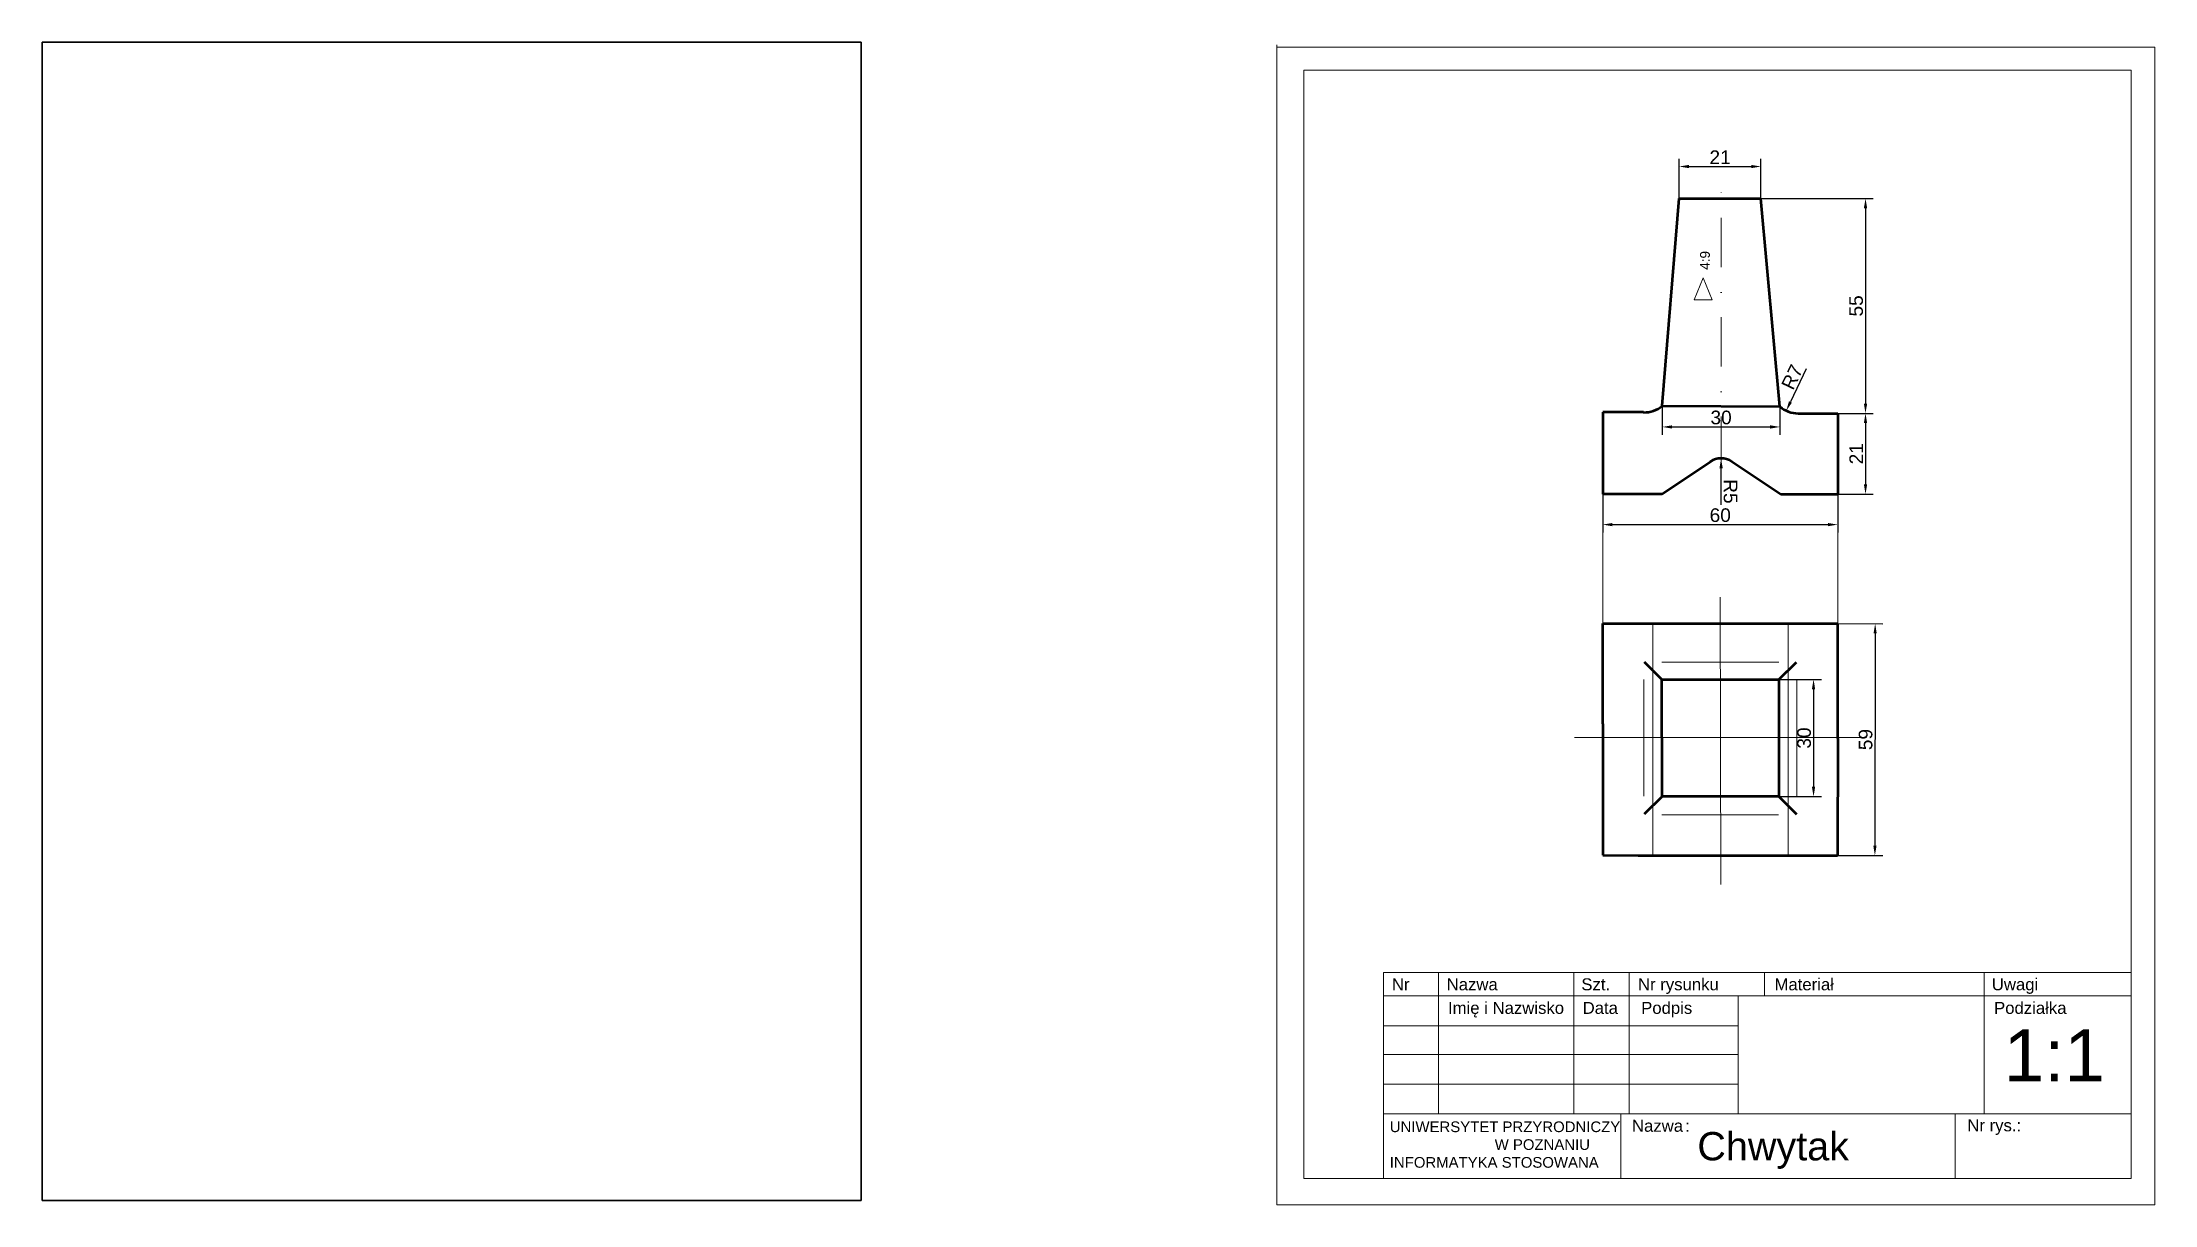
# Model space of a CAD drawing. Header units: millimetres. Extents: x 12400 to 13826, y 6030 to 6400.
# Drawn here: x 13285 to 13826, y 6102 to 6400 of the extents above; entities that cross this region are included whole.
import ezdxf

# ---------------------------------------------------------------- set-up
doc = ezdxf.new("R2010")
doc.units = ezdxf.units.MM
for name, pattern in [('ACAD_ISO03W100', [30, 12, -18]), ('ACAD_ISO10W100', [18, 12, -3, 0, -3]), ('KRESKAKROPKA', [25.4, 12.7, -6.35, 0, -6.35])]:
    doc.linetypes.add(name, pattern=pattern)
for name, color, linetype, lineweight in [('linia ciągła cięka', 7, 'Continuous', 30), ('linia ciągła gruba', 7, 'Continuous', 50), ('linia cięka ciągła', 7, 'Continuous', 15), ('linia punktowa cienka', 7, 'KRESKAKROPKA', 15)]:
    doc.layers.add(name, color=color, linetype=linetype, lineweight=lineweight)
doc.styles.get("Standard").update_dxf_attribs({"font": 'arial.ttf'})
doc.dimstyles.new('ISO-25', dxfattribs={"dimtxt": 3.5, "dimasz": 2.5, "dimexe": 2, "dimexo": 0, "dimtad": 1, "dimdec": 0, "dimtxsty": 'Standard', "dimcen": 2.5, "dimadec": 0, "dimazin": 0, "dimtfac": 1, "dimtdec": 0, "dimtmove": 0, "dimatfit": 3, "dimfxl": 1, "dimarcsym": 0})

msp = doc.modelspace()

# ---------------------------------------------------------------- texts
at = {"lineweight": 18}
msp.add_text('Nr        Nazwa                  Szt.      Nr rysunku            Materiał                                  Uwagi', height=3.06752, dxfattribs=at).set_placement((13630.82, 6156.84))
at = {"lineweight": 50}
for s, height, p in [('1:1', 13.331, (13787.71, 6133.49)), ('Chwytak', 7.258, (13709.13, 6113.23))]:
    msp.add_text(s, height=height, dxfattribs=at).set_placement(p)
at = {"lineweight": 18, "attachment_point": 1}
for s, insert, char_height in [('Imię i Nazwisko    Data     Podpis                                                                 Podziałka', (13645.2, 6153.86), 3.06752), ('UNIWERSYTET PRZYRODNICZY\\P^I               W POZNANIU\\PINFORMATYKA STOSOWANA', (13630.28, 6123.21), 2.7387), ('Nazwa', (13692.37, 6123.63), 3.068), (':', (13706, 6123.65), 3.07), ('Nr rys.:', (13778.35, 6123.74), 3.068)]:
    msp.add_mtext(s, dxfattribs=dict(at, insert=insert, char_height=char_height))
at = {"layer": 'linia cięka ciągła', "insert": (13709.83, 6341.59), "char_height": 2.5, "attachment_point": 1, "rotation": 90}
msp.add_mtext_dynamic_manual_height_columns('4:9', width=11.1853, gutter_width=12.5, heights=[0], dxfattribs=at)
at = {"layer": 'linia cięka ciągła', "insert": (13723.74, 6182.74), "char_height": 0.015, "attachment_point": 1}
msp.add_mtext_dynamic_manual_height_columns('1:1 Uchwyt to telefony', width=148.5913, gutter_width=0.0752, heights=[0], dxfattribs=at)

# ---------------------------------------------------------------- blocks, each defined once
blk = doc.blocks.new('*D28')
at = {"layer": 'Defpoints', "color": 0, "transparency": 16777216}
for p in [(13730.04, 6236.56), (13730.04, 6206.53), (13738.93, 6206.53)]:
    blk.add_point(p, dxfattribs=at)
at = {"layer": 'linia ciągła cięka', "color": 0, "lineweight": -2, "transparency": 16777216}
for p, q in [((13730.04, 6236.56), (13740.93, 6236.56)), ((13738.93, 6234.06), (13738.93, 6209.03)), ((13730.04, 6206.53), (13740.93, 6206.53))]:
    blk.add_line(p, q, dxfattribs=at)
at = {"layer": 'linia ciągła cięka', "color": 0, "transparency": 16777216}
for points in [[(13738.51, 6234.06), (13739.34, 6234.06), (13738.93, 6236.56)], [(13738.51, 6209.03), (13739.34, 6209.03), (13738.93, 6206.53)]]:
    blk.add_solid(points, dxfattribs=at)
at = {"layer": 'linia ciągła cięka', "color": 0, "transparency": 16777216, "insert": (13736.51, 6221.54), "char_height": 3.5, "attachment_point": 5, "rotation": 90}
blk.add_mtext('30', dxfattribs=at)
blk = doc.blocks.new('*D29')
at = {"layer": 'Defpoints', "color": 0, "transparency": 16777216}
for p in [(13745.13, 6250.87), (13745.07, 6191.43), (13754.66, 6191.42)]:
    blk.add_point(p, dxfattribs=at)
at = {"layer": 'linia ciągła cięka', "color": 0, "lineweight": -2, "transparency": 16777216}
for p, q in [((13745.13, 6250.87), (13756.72, 6250.86)), ((13754.71, 6248.36), (13754.66, 6193.92)), ((13745.07, 6191.43), (13756.66, 6191.42))]:
    blk.add_line(p, q, dxfattribs=at)
at = {"layer": 'linia ciągła cięka', "color": 0, "transparency": 16777216}
for points in [[(13754.3, 6248.36), (13755.13, 6248.36), (13754.72, 6250.86)], [(13754.25, 6193.92), (13755.08, 6193.92), (13754.66, 6191.42)]]:
    blk.add_solid(points, dxfattribs=at)
at = {"layer": 'linia ciągła cięka', "color": 0, "transparency": 16777216, "insert": (13752.28, 6221.14), "char_height": 3.5, "attachment_point": 5, "rotation": 89.9458}
blk.add_mtext('59', dxfattribs=at)
blk = doc.blocks.new('*D30')
at = {"layer": 'Defpoints', "color": 0, "transparency": 16777216}
for p in [(13745.13, 6304.8), (13745.13, 6284.07), (13752.25, 6284.07)]:
    blk.add_point(p, dxfattribs=at)
at = {"layer": 'linia ciągła cięka', "color": 0, "lineweight": -2, "transparency": 16777216}
for p, q in [((13745.13, 6304.8), (13754.25, 6304.8)), ((13752.25, 6302.3), (13752.25, 6286.57)), ((13745.13, 6284.07), (13754.25, 6284.07))]:
    blk.add_line(p, q, dxfattribs=at)
at = {"layer": 'linia ciągła cięka', "color": 0, "transparency": 16777216}
for points in [[(13751.83, 6302.3), (13752.67, 6302.3), (13752.25, 6304.8)], [(13751.83, 6286.57), (13752.67, 6286.57), (13752.25, 6284.07)]]:
    blk.add_solid(points, dxfattribs=at)
at = {"layer": 'linia ciągła cięka', "color": 0, "transparency": 16777216, "insert": (13749.87, 6294.44), "char_height": 3.5, "attachment_point": 5, "rotation": 90}
blk.add_mtext('21', dxfattribs=at)
blk = doc.blocks.new('*D31')
at = {"layer": 'Defpoints', "color": 0, "transparency": 16777216}
for p in [(13725.44, 6359.91), (13745.13, 6304.8), (13752.25, 6304.8)]:
    blk.add_point(p, dxfattribs=at)
at = {"layer": 'linia ciągła cięka', "color": 0, "lineweight": -2, "transparency": 16777216}
for p, q in [((13725.44, 6359.91), (13754.25, 6359.91)), ((13752.25, 6357.41), (13752.25, 6307.3)), ((13745.13, 6304.8), (13754.25, 6304.8))]:
    blk.add_line(p, q, dxfattribs=at)
at = {"layer": 'linia ciągła cięka', "color": 0, "transparency": 16777216}
for points in [[(13751.83, 6357.41), (13752.67, 6357.41), (13752.25, 6359.91)], [(13751.83, 6307.3), (13752.67, 6307.3), (13752.25, 6304.8)]]:
    blk.add_solid(points, dxfattribs=at)
at = {"layer": 'linia ciągła cięka', "color": 0, "transparency": 16777216, "insert": (13749.85, 6332.35), "char_height": 3.5, "attachment_point": 5, "rotation": 90}
blk.add_mtext('55', dxfattribs=at)
blk = doc.blocks.new('*D32')
at = {"layer": 'Defpoints', "color": 0, "transparency": 16777216}
for p in [(13725.44, 6368.09), (13704.47, 6359.91), (13725.44, 6359.91)]:
    blk.add_point(p, dxfattribs=at)
at = {"layer": 'linia ciągła cięka', "color": 0, "lineweight": -2, "transparency": 16777216}
for p, q in [((13704.47, 6359.91), (13704.47, 6370.09)), ((13725.44, 6359.91), (13725.44, 6370.09)), ((13706.97, 6368.09), (13722.94, 6368.09))]:
    blk.add_line(p, q, dxfattribs=at)
at = {"layer": 'linia ciągła cięka', "color": 0, "transparency": 16777216}
for points in [[(13706.97, 6368.51), (13706.97, 6367.68), (13704.47, 6368.09)], [(13722.94, 6368.51), (13722.94, 6367.68), (13725.44, 6368.09)]]:
    blk.add_solid(points, dxfattribs=at)
at = {"layer": 'linia ciągła cięka', "color": 0, "transparency": 16777216, "insert": (13714.96, 6370.47), "char_height": 3.5, "attachment_point": 5}
blk.add_mtext('21', dxfattribs=at)
blk = doc.blocks.new('*D33')
at = {"layer": 'Defpoints', "color": 0, "transparency": 16777216}
for p in [(13684.86, 6284.11), (13745.13, 6284.07), (13745.13, 6276.26)]:
    blk.add_point(p, dxfattribs=at)
at = {"layer": 'linia ciągła cięka', "color": 0, "lineweight": -2, "transparency": 16777216}
for p, q in [((13684.86, 6284.11), (13684.86, 6274.26)), ((13745.13, 6284.07), (13745.13, 6274.26)), ((13687.36, 6276.26), (13742.63, 6276.26))]:
    blk.add_line(p, q, dxfattribs=at)
at = {"layer": 'linia ciągła cięka', "color": 0, "transparency": 16777216}
for points in [[(13687.36, 6276.68), (13687.36, 6275.85), (13684.86, 6276.26)], [(13742.63, 6276.68), (13742.63, 6275.85), (13745.13, 6276.26)]]:
    blk.add_solid(points, dxfattribs=at)
at = {"layer": 'linia ciągła cięka', "color": 0, "transparency": 16777216, "insert": (13715, 6278.67), "char_height": 3.5, "attachment_point": 5}
blk.add_mtext('60', dxfattribs=at)
blk = doc.blocks.new('*D34')
at = {"layer": 'Defpoints', "color": 0, "transparency": 16777216}
for p in [(13734.89, 6311.65), (13731.93, 6305.47)]:
    blk.add_point(p, dxfattribs=at)
at = {"layer": 'linia ciągła cięka', "color": 0, "lineweight": -2, "transparency": 16777216}
blk.add_line((13737.06, 6316.2), (13733.01, 6307.72), dxfattribs=at)
at = {"layer": 'linia ciągła cięka', "color": 0, "transparency": 16777216}
blk.add_solid([(13732.63, 6307.9), (13733.38, 6307.54), (13731.93, 6305.47)], dxfattribs=at)
at = {"layer": 'linia ciągła cięka', "color": 0, "transparency": 16777216, "insert": (13733.43, 6314.11), "char_height": 3.5, "attachment_point": 5, "rotation": 64.4425}
blk.add_mtext('R7', dxfattribs=at)
blk = doc.blocks.new('*D35')
at = {"layer": 'Defpoints', "color": 0, "transparency": 16777216}
for p in [(13715.22, 6293.24), (13715.22, 6288.24)]:
    blk.add_point(p, dxfattribs=at)
at = {"layer": 'linia ciągła gruba', "color": 0, "lineweight": -2, "transparency": 16777216}
blk.add_line((13715.23, 6281.32), (13715.22, 6290.74), dxfattribs=at)
at = {"layer": 'linia ciągła gruba', "color": 0, "transparency": 16777216}
blk.add_solid([(13715.64, 6290.74), (13714.81, 6290.74), (13715.22, 6293.24)], dxfattribs=at)
at = {"layer": 'linia ciągła gruba', "color": 0, "transparency": 16777216, "insert": (13717.63, 6284.78), "char_height": 3.5, "attachment_point": 5, "rotation": 270.0604}
blk.add_mtext('R5', dxfattribs=at)
blk = doc.blocks.new('*D36')
at = {"layer": 'Defpoints', "color": 0, "transparency": 16777216}
for p in [(13700.15, 6306.74), (13730.3, 6306.56), (13730.3, 6301.31)]:
    blk.add_point(p, dxfattribs=at)
at = {"layer": 'linia cięka ciągła', "color": 0, "lineweight": -2, "transparency": 16777216}
for p, q in [((13700.15, 6306.74), (13700.15, 6299.31)), ((13730.3, 6306.56), (13730.3, 6299.31)), ((13702.65, 6301.31), (13727.8, 6301.31))]:
    blk.add_line(p, q, dxfattribs=at)
at = {"layer": 'linia cięka ciągła', "color": 0, "transparency": 16777216}
for points in [[(13702.65, 6301.73), (13702.65, 6300.89), (13700.15, 6301.31)], [(13727.8, 6301.73), (13727.8, 6300.89), (13730.3, 6301.31)]]:
    blk.add_solid(points, dxfattribs=at)
at = {"layer": 'linia cięka ciągła', "color": 0, "transparency": 16777216, "insert": (13715.22, 6303.72), "char_height": 3.5, "attachment_point": 5}
blk.add_mtext('30', dxfattribs=at)

# ---------------------------------------------------------------- dimensions: what is measured, and where the dimension line sits
at = {"layer": 'linia ciągła cięka'}
for base, p1, p2, picture, middle in [((13725.44, 6368.09), (13704.47, 6359.91), (13725.44, 6359.91), '*D32', (13714.96, 6370.47)), ((13745.13, 6276.26), (13684.86, 6284.11), (13745.13, 6284.07), '*D33', (13715, 6278.67))]:
    dim = msp.add_linear_dim(base=base, p1=p1, p2=p2, dimstyle='ISO-25', dxfattribs=at)
    dim.commit()
    dim.dimension.update_dxf_attribs({"geometry": picture, "text_midpoint": middle})
for base, p1, p2, picture, middle in [((13752.25, 6304.8), (13725.44, 6359.91), (13745.13, 6304.8), '*D31', (13749.85, 6332.35)), ((13752.25, 6284.07), (13745.13, 6304.8), (13745.13, 6284.07), '*D30', (13749.87, 6294.44)), ((13738.93, 6206.53), (13730.04, 6236.56), (13730.04, 6206.53), '*D28', (13736.51, 6221.54))]:
    dim = msp.add_linear_dim(base=base, p1=p1, p2=p2, angle=90, dimstyle='ISO-25', dxfattribs=at)
    dim.commit()
    dim.dimension.update_dxf_attribs({"geometry": picture, "text_midpoint": middle})
dim = msp.add_radius_dim(center=(13734.89, 6311.65), mpoint=(13731.93, 6305.47), dimstyle='ISO-25', dxfattribs=at)
dim.commit()
dim.dimension.update_dxf_attribs({"geometry": '*D34', "text_midpoint": (13735.57, 6313.09), "dimtype": 164})
dim = msp.add_aligned_dim(p1=(13745.13, 6250.87), p2=(13745.07, 6191.43), distance=9.59, dimstyle='ISO-25', dxfattribs=at)
dim.commit()
dim.dimension.update_dxf_attribs({"geometry": '*D29', "text_midpoint": (13752.28, 6221.14)})
at = {"layer": 'linia ciągła gruba'}
dim = msp.add_radius_dim(center=(13715.22, 6288.24), mpoint=(13715.22, 6293.24), dimstyle='ISO-25', dxfattribs=at)
dim.commit()
dim.dimension.update_dxf_attribs({"geometry": '*D35', "text_midpoint": (13715.23, 6284.78), "dimtype": 164})
at = {"layer": 'linia cięka ciągła'}
dim = msp.add_linear_dim(base=(13730.3, 6301.31), p1=(13700.15, 6306.74), p2=(13730.3, 6306.56), dimstyle='ISO-25', dxfattribs=at)
dim.commit()
dim.dimension.update_dxf_attribs({"geometry": '*D36', "text_midpoint": (13715.22, 6303.72)})

# ---------------------------------------------------------------- linework, layer by layer
at = {"lineweight": 18}
for p, q in [((13601.28, 6399.29), (13601.28, 6138.64)), ((13826.4, 6398.73), (13601.28, 6398.73)), ((13826.4, 6138.64), (13826.4, 6398.73)), ((13608.25, 6108.87), (13608.25, 6392.77)), ((13608.25, 6392.77), (13820.35, 6392.77)), ((13820.35, 6392.77), (13820.35, 6108.86)), ((13700.01, 6240.99), (13730.06, 6240.99)), ((13695.38, 6236.58), (13695.38, 6206.63)), ((13734.61, 6236.43), (13734.61, 6206.55)), ((13700.01, 6201.85), (13729.98, 6201.85)), ((13797.75, 6161.39), (13628.71, 6161.39)), ((13628.71, 6161.39), (13628.71, 6108.56)), ((13642.79, 6159.89), (13642.79, 6161.39)), ((13642.79, 6159.89), (13642.79, 6125.12)), ((13677.46, 6158.09), (13677.46, 6161.39)), ((13691.63, 6159.78), (13691.63, 6161.39)), ((13691.63, 6159.78), (13691.63, 6147.74)), ((13726.34, 6161.39), (13726.34, 6155.43)), ((13782.69, 6155.43), (13782.69, 6161.39)), ((13797.75, 6161.39), (13820.35, 6161.39)), ((13632.33, 6155.43), (13628.71, 6155.43)), ((13632.33, 6155.43), (13820.35, 6155.43)), ((13677.46, 6158.09), (13677.46, 6132.73)), ((13719.59, 6149.3), (13719.59, 6155.43)), ((13782.69, 6150.9), (13782.69, 6155.43)), ((13632.18, 6147.74), (13628.71, 6147.74)), ((13630.44, 6147.74), (13719.59, 6147.74)), ((13691.63, 6147.74), (13691.63, 6125.12)), ((13719.59, 6149.3), (13719.59, 6125.12)), ((13782.69, 6150.9), (13782.69, 6125.12)), ((13601.28, 6138.64), (13601.28, 6101.84)), ((13632.33, 6140.35), (13628.71, 6140.35)), ((13632.33, 6140.35), (13719.59, 6140.35)), ((13826.4, 6138.64), (13826.4, 6101.84)), ((13632.33, 6132.73), (13628.71, 6132.73)), ((13632.33, 6132.73), (13719.59, 6132.73)), ((13677.46, 6132.73), (13677.46, 6125.12)), ((13632.41, 6125.12), (13628.71, 6125.12)), ((13632.41, 6125.12), (13820.35, 6125.12)), ((13689.49, 6123.72), (13689.49, 6125.12)), ((13689.49, 6123.72), (13689.49, 6108.56)), ((13775.2, 6123.53), (13775.2, 6125.12)), ((13775.2, 6123.53), (13775.2, 6108.55)), ((13608.25, 6108.87), (13608.25, 6108.56)), ((13820.35, 6108.55), (13608.25, 6108.56)), ((13820.35, 6108.86), (13820.35, 6108.55)), ((13601.28, 6101.84), (13826.4, 6101.84))]:
    msp.add_line(p, q, dxfattribs=at)
at = {"lineweight": 50}
for p, q in [((13700.15, 6306.74), (13704.47, 6359.91)), ((13704.47, 6359.91), (13725.44, 6359.91)), ((13730.3, 6306.56), (13725.44, 6359.91)), ((13695.32, 6305.06), (13684.86, 6305.06)), ((13684.86, 6305.06), (13684.86, 6284.11)), ((13700.15, 6306.74), (13730.3, 6306.56)), ((13734.95, 6304.8), (13745.13, 6304.8)), ((13745.13, 6304.8), (13745.13, 6284.07)), ((13700.03, 6284.11), (13684.86, 6284.11)), ((13730.52, 6284.07), (13745.13, 6284.07)), ((13684.86, 6225.15), (13684.86, 6250.87)), ((13684.86, 6250.87), (13745.13, 6250.87)), ((13745.13, 6221.45), (13745.13, 6250.87)), ((13699.99, 6236.56), (13695.62, 6241.03)), ((13730.04, 6236.56), (13734.52, 6241.03)), ((13699.99, 6236.56), (13730.04, 6236.56)), ((13700.1, 6206.53), (13699.99, 6236.56)), ((13730.04, 6236.56), (13730.04, 6206.53)), ((13684.86, 6225.15), (13684.86, 6191.46)), ((13745.13, 6221.45), (13745.07, 6191.43)), ((13700.1, 6206.53), (13695.54, 6201.99)), ((13730.04, 6206.53), (13700.1, 6206.53)), ((13730.04, 6206.53), (13734.58, 6202.04)), ((13684.86, 6191.46), (13693.92, 6191.43)), ((13693.92, 6191.43), (13736.36, 6191.43)), ((13736.36, 6191.43), (13745.07, 6191.43))]:
    msp.add_line(p, q, dxfattribs=at)
at = {"linetype": 'ACAD_ISO03W100', "lineweight": 18, "ltscale": 25}
for p, q in [((13684.86, 6250.87), (13684.86, 6284.11)), ((13745.13, 6250.87), (13745.13, 6284.07)), ((13697.76, 6236.48), (13697.76, 6250.87)), ((13732.4, 6236.51), (13732.4, 6250.87)), ((13697.76, 6236.48), (13697.76, 6206.67)), ((13732.4, 6236.51), (13732.4, 6227.61)), ((13732.4, 6227.61), (13732.4, 6191.43)), ((13697.76, 6206.67), (13697.76, 6191.43))]:
    msp.add_line(p, q, dxfattribs=at)
at = {"linetype": 'ACAD_ISO10W100', "lineweight": 18, "ltscale": 60}
for p, q in [((13715, 6257.66), (13715.16, 6184.01)), ((13677.64, 6221.66), (13752.49, 6221.66))]:
    msp.add_line(p, q, dxfattribs=at)
at = {"lineweight": 50}
for centre, radius, start, end in [((13695.58, 6312.1), 7.05, 267.9118, 310.4779), ((13734.89, 6311.65), 6.86, 227.953, 270.5365)]:
    msp.add_arc(centre, radius, start, end, dxfattribs=at)
at = {"layer": 'linia ciągła cięka', "ltscale": 100}
for p, q in [((13284.79, 6399.97), (13494.79, 6399.97)), ((13284.79, 6102.97), (13284.79, 6399.97)), ((13494.79, 6399.97), (13494.79, 6102.97)), ((13494.79, 6102.97), (13284.79, 6102.97))]:
    msp.add_line(p, q, dxfattribs=at)
at = {"layer": 'linia ciągła gruba'}
for p, q in [((13700.03, 6284.11), (13712.45, 6292.4)), ((13717.99, 6292.41), (13730.52, 6284.07))]:
    msp.add_line(p, q, dxfattribs=at)
msp.add_arc((13715.22, 6288.24), 5, 56.371, 123.7296, dxfattribs=at)
at = {"layer": 'linia cięka ciągła'}
for p, q in [((13710.64, 6339.59), (13708.33, 6333.87)), ((13712.92, 6333.87), (13710.64, 6339.59)), ((13708.33, 6333.87), (13712.92, 6333.87))]:
    msp.add_line(p, q, dxfattribs=at)
at = {"layer": 'linia punktowa cienka'}
msp.add_line((13715.22, 6291.27), (13715.22, 6363.17), dxfattribs=at)

msp.set_redraw_order([(e.dxf.handle, doc.entitydb.next_handle()) for e in msp.query("TEXT MTEXT ATTDEF DIMENSION ARC_DIMENSION")])  # texts and dimensions are drawn at this point

doc.saveas('drawing.dxf')
